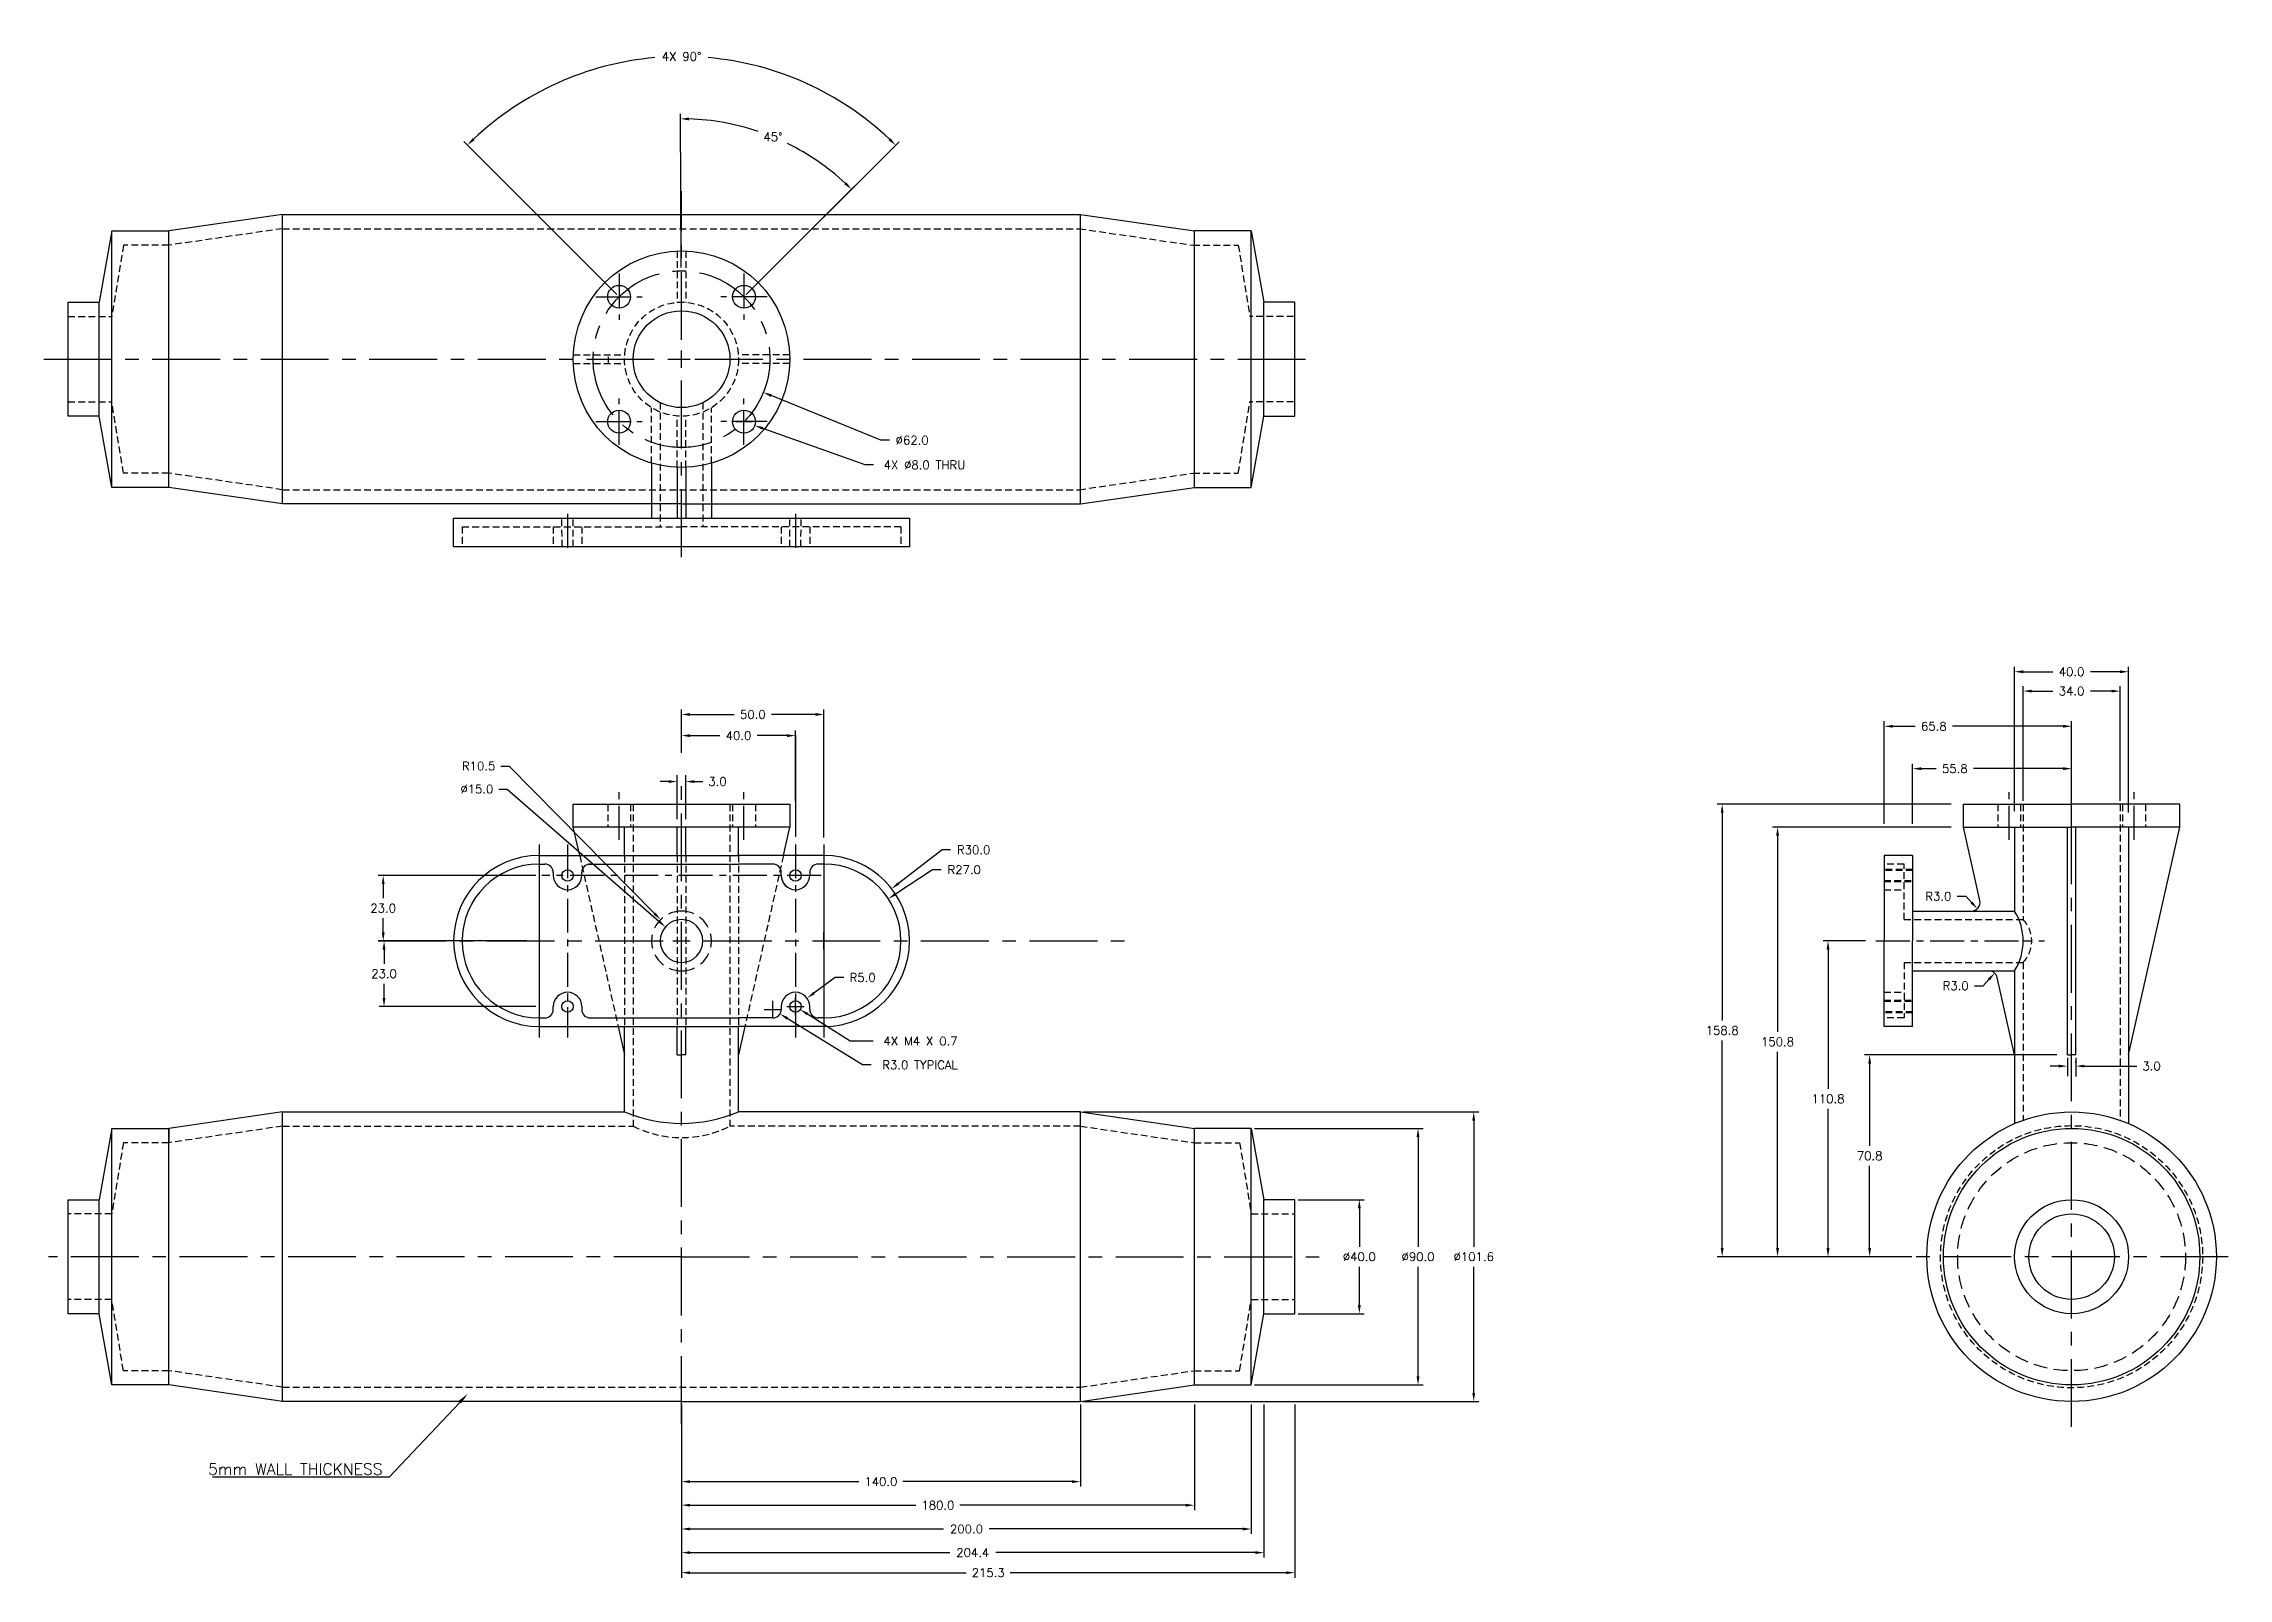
# Model space of a CAD drawing. Header units: millimetres. Extents: x -184 to 583, y -39 to 500.
import ezdxf
from ezdxf import colors
from ezdxf.entities.mleader import LeaderData, LeaderLine
from ezdxf.math import Vec2, Vec3

# ---------------------------------------------------------------- set-up
doc = ezdxf.new("R2010")
doc.units = ezdxf.units.MM
doc.header["$LTSCALE"] = 0.75
doc.linetypes.add('CENTER', pattern=[50.8, 31.75, -6.35, 6.35, -6.35])
doc.linetypes.add('HIDDEN', pattern=[9.525, 6.35, -3.175])
doc.layers.add('Center', color=7, linetype='CENTER')
doc.layers.add('Hidden', color=7, linetype='HIDDEN')
doc.styles.get("Standard").update_dxf_attribs({"font": 'simplex.shx'})
doc.dimstyles.new('mmDimStyle', dxfattribs={"dimtxt": 3, "dimasz": 3, "dimexe": 1.75, "dimexo": 1.125, "dimgap": 2, "dimtad": 0, "dimtih": 1, "dimtoh": 1, "dimdec": 1, "dimzin": 1, "dimdsep": 46, "dimtxsty": 'Standard', "dimcen": 3, "dimadec": 0, "dimazin": 0, "dimtfac": 1, "dimtdec": 1, "dimtofl": 0, "dimtmove": 0, "dimatfit": 3, "dimfxl": 1, "dimarcsym": 0})

msp = doc.modelspace()

# ---------------------------------------------------------------- blocks, each defined once
blk = doc.blocks.new('*D4')
at = {"color": 0, "lineweight": -2, "transparency": 16777216}
for p, q in [((40.17, 21.91), (40.17, -6.86)), ((180.17, 21.91), (180.17, -6.86))]:
    blk.add_line(p, q, dxfattribs=at)
at = {"color": 0, "linetype": 'Continuous', "lineweight": -2, "transparency": 16777216}
for p, q in [((43.17, -5.11), (102.45, -5.11)), ((177.17, -5.11), (117.88, -5.11))]:
    blk.add_line(p, q, dxfattribs=at)
at = {"color": 0, "transparency": 16777216}
for points in [[(43.17, -4.61), (43.17, -5.61), (40.17, -5.11)], [(177.17, -4.61), (177.17, -5.61), (180.17, -5.11)]]:
    blk.add_solid(points, dxfattribs=at)
at = {"layer": 'Defpoints', "color": 0, "transparency": 16777216}
for p in [(40.17, 23.03), (180.17, 23.03), (180.17, -5.11)]:
    blk.add_point(p, dxfattribs=at)
at = {"color": 0, "transparency": 16777216, "insert": (110.17, -5.11), "char_height": 3, "attachment_point": 5}
blk.add_mtext('140.0', dxfattribs=at)
blk = doc.blocks.new('*D5')
at = {"color": 0, "lineweight": -2, "transparency": 16777216}
for p, q in [((40.17, 21.91), (40.17, -15.13)), ((220.17, 21.91), (220.17, -15.13))]:
    blk.add_line(p, q, dxfattribs=at)
at = {"color": 0, "linetype": 'Continuous', "lineweight": -2, "transparency": 16777216}
for p, q in [((43.17, -13.38), (122.45, -13.38)), ((217.17, -13.38), (137.88, -13.38))]:
    blk.add_line(p, q, dxfattribs=at)
at = {"color": 0, "transparency": 16777216}
for points in [[(43.17, -12.88), (43.17, -13.88), (40.17, -13.38)], [(217.17, -12.88), (217.17, -13.88), (220.17, -13.38)]]:
    blk.add_solid(points, dxfattribs=at)
at = {"layer": 'Defpoints', "color": 0, "transparency": 16777216}
for p in [(40.17, 23.03), (220.17, 23.03), (220.17, -13.38)]:
    blk.add_point(p, dxfattribs=at)
at = {"color": 0, "transparency": 16777216, "insert": (130.17, -13.38), "char_height": 3, "attachment_point": 5}
blk.add_mtext('180.0', dxfattribs=at)
blk = doc.blocks.new('*D6')
at = {"color": 0, "lineweight": -2, "transparency": 16777216}
for p, q in [((40.17, 21.91), (40.17, -23.48)), ((240.17, 21.91), (240.17, -23.48))]:
    blk.add_line(p, q, dxfattribs=at)
at = {"color": 0, "linetype": 'Continuous', "lineweight": -2, "transparency": 16777216}
for p, q in [((43.17, -21.73), (132.17, -21.73)), ((237.17, -21.73), (148.17, -21.73))]:
    blk.add_line(p, q, dxfattribs=at)
at = {"color": 0, "transparency": 16777216}
for points in [[(43.17, -21.23), (43.17, -22.23), (40.17, -21.73)], [(237.17, -21.23), (237.17, -22.23), (240.17, -21.73)]]:
    blk.add_solid(points, dxfattribs=at)
at = {"layer": 'Defpoints', "color": 0, "transparency": 16777216}
for p in [(40.17, 23.03), (240.17, 23.03), (240.17, -21.73)]:
    blk.add_point(p, dxfattribs=at)
at = {"color": 0, "transparency": 16777216, "insert": (140.17, -21.73), "char_height": 3, "attachment_point": 5}
blk.add_mtext('200.0', dxfattribs=at)
blk = doc.blocks.new('*D7')
at = {"color": 0, "lineweight": -2, "transparency": 16777216}
for p, q in [((40.17, 21.91), (40.17, -31.77)), ((244.57, 21.91), (244.57, -31.77))]:
    blk.add_line(p, q, dxfattribs=at)
at = {"color": 0, "linetype": 'Continuous', "lineweight": -2, "transparency": 16777216}
for p, q in [((43.17, -30.02), (134.3, -30.02)), ((241.57, -30.02), (150.44, -30.02))]:
    blk.add_line(p, q, dxfattribs=at)
at = {"color": 0, "transparency": 16777216}
for points in [[(43.17, -29.52), (43.17, -30.52), (40.17, -30.02)], [(241.57, -29.52), (241.57, -30.52), (244.57, -30.02)]]:
    blk.add_solid(points, dxfattribs=at)
at = {"layer": 'Defpoints', "color": 0, "transparency": 16777216}
for p in [(40.17, 23.03), (244.57, 23.03), (244.57, -30.02)]:
    blk.add_point(p, dxfattribs=at)
at = {"color": 0, "transparency": 16777216, "insert": (142.37, -30.02), "char_height": 3, "attachment_point": 5}
blk.add_mtext('204.4', dxfattribs=at)
blk = doc.blocks.new('*D8')
at = {"color": 0, "lineweight": -2, "transparency": 16777216}
for p, q in [((40.17, 21.91), (40.17, -38.82)), ((255.47, 21.91), (255.47, -38.82))]:
    blk.add_line(p, q, dxfattribs=at)
at = {"color": 0, "linetype": 'Continuous', "lineweight": -2, "transparency": 16777216}
for p, q in [((43.17, -37.07), (140.1, -37.07)), ((252.47, -37.07), (155.53, -37.07))]:
    blk.add_line(p, q, dxfattribs=at)
at = {"color": 0, "transparency": 16777216}
for points in [[(43.17, -36.57), (43.17, -37.57), (40.17, -37.07)], [(252.47, -36.57), (252.47, -37.57), (255.47, -37.07)]]:
    blk.add_solid(points, dxfattribs=at)
at = {"layer": 'Defpoints', "color": 0, "transparency": 16777216}
for p in [(40.17, 23.03), (255.47, 23.03), (255.47, -37.07)]:
    blk.add_point(p, dxfattribs=at)
at = {"color": 0, "transparency": 16777216, "insert": (147.82, -37.07), "char_height": 3, "attachment_point": 5}
blk.add_mtext('215.3', dxfattribs=at)
blk = doc.blocks.new('*D9')
at = {"color": 0, "lineweight": -2, "transparency": 16777216}
for p, q in [((256.59, 93.83), (279.83, 93.83)), ((256.59, 53.83), (279.83, 53.83))]:
    blk.add_line(p, q, dxfattribs=at)
at = {"color": 0, "linetype": 'Continuous', "lineweight": -2, "transparency": 16777216}
for p, q in [((278.08, 90.83), (278.08, 77.33)), ((278.08, 56.83), (278.08, 70.33))]:
    blk.add_line(p, q, dxfattribs=at)
at = {"color": 0, "transparency": 16777216}
for points in [[(277.58, 90.83), (278.58, 90.83), (278.08, 93.83)], [(277.58, 56.83), (278.58, 56.83), (278.08, 53.83)]]:
    blk.add_solid(points, dxfattribs=at)
at = {"layer": 'Defpoints', "color": 0, "transparency": 16777216}
for p in [(255.47, 93.83), (255.47, 53.83), (278.08, 53.83)]:
    blk.add_point(p, dxfattribs=at)
at = {"color": 0, "transparency": 16777216, "insert": (278.08, 73.83), "char_height": 3, "attachment_point": 5}
blk.add_mtext('%%C40.0', dxfattribs=at)
blk = doc.blocks.new('*D10')
at = {"color": 0, "lineweight": -2, "transparency": 16777216}
for p, q in [((241.29, 118.83), (300.43, 118.83)), ((241.29, 28.83), (300.43, 28.83))]:
    blk.add_line(p, q, dxfattribs=at)
at = {"color": 0, "linetype": 'Continuous', "lineweight": -2, "transparency": 16777216}
for p, q in [((298.68, 115.83), (298.68, 77.33)), ((298.68, 31.83), (298.68, 70.33))]:
    blk.add_line(p, q, dxfattribs=at)
at = {"color": 0, "transparency": 16777216}
for points in [[(298.18, 115.83), (299.18, 115.83), (298.68, 118.83)], [(298.18, 31.83), (299.18, 31.83), (298.68, 28.83)]]:
    blk.add_solid(points, dxfattribs=at)
at = {"layer": 'Defpoints', "color": 0, "transparency": 16777216}
for p in [(240.17, 118.83), (240.17, 28.83), (298.68, 28.83)]:
    blk.add_point(p, dxfattribs=at)
at = {"color": 0, "transparency": 16777216, "insert": (298.68, 73.83), "char_height": 3, "attachment_point": 5}
blk.add_mtext('%%C90.0', dxfattribs=at)
blk = doc.blocks.new('*D11')
at = {"color": 0, "lineweight": -2, "transparency": 16777216}
for p, q in [((181.29, 124.63), (319.98, 124.63)), ((181.29, 23.03), (319.98, 23.03))]:
    blk.add_line(p, q, dxfattribs=at)
at = {"color": 0, "linetype": 'Continuous', "lineweight": -2, "transparency": 16777216}
for p, q in [((318.23, 121.63), (318.23, 77.33)), ((318.23, 26.03), (318.23, 70.33))]:
    blk.add_line(p, q, dxfattribs=at)
at = {"color": 0, "transparency": 16777216}
for points in [[(317.73, 121.63), (318.73, 121.63), (318.23, 124.63)], [(317.73, 26.03), (318.73, 26.03), (318.23, 23.03)]]:
    blk.add_solid(points, dxfattribs=at)
at = {"layer": 'Defpoints', "color": 0, "transparency": 16777216}
for p in [(180.17, 124.63), (180.17, 23.03), (318.23, 23.03)]:
    blk.add_point(p, dxfattribs=at)
at = {"color": 0, "transparency": 16777216, "insert": (318.23, 73.83), "char_height": 3, "attachment_point": 5}
blk.add_mtext('%%C101.6', dxfattribs=at)
blk = doc.blocks.new('*D12')
at = {"color": 0, "lineweight": -2, "transparency": 16777216}
for p, q in [((-10.96, 207.63), (-66.29, 207.63)), ((-16.91, 184.63), (-66.29, 184.63))]:
    blk.add_line(p, q, dxfattribs=at)
at = {"color": 0, "linetype": 'Continuous', "lineweight": -2, "transparency": 16777216}
for p, q in [((-64.54, 204.63), (-64.54, 199.63)), ((-64.54, 187.63), (-64.54, 192.63))]:
    blk.add_line(p, q, dxfattribs=at)
at = {"color": 0, "transparency": 16777216}
for points in [[(-65.04, 204.63), (-64.04, 204.63), (-64.54, 207.63)], [(-65.04, 187.63), (-64.04, 187.63), (-64.54, 184.63)]]:
    blk.add_solid(points, dxfattribs=at)
at = {"layer": 'Defpoints', "color": 0, "transparency": 16777216}
for p in [(-64.54, 207.63), (-9.83, 207.63), (-15.79, 184.63)]:
    blk.add_point(p, dxfattribs=at)
at = {"color": 0, "transparency": 16777216, "insert": (-64.54, 196.13), "char_height": 3, "attachment_point": 5}
blk.add_mtext('23.0', dxfattribs=at)
blk = doc.blocks.new('*D13')
at = {"color": 0, "lineweight": -2, "transparency": 16777216}
for p, q in [((-14.18, 184.63), (-66, 184.63)), ((-10.96, 161.63), (-66, 161.63))]:
    blk.add_line(p, q, dxfattribs=at)
at = {"color": 0, "linetype": 'Continuous', "lineweight": -2, "transparency": 16777216}
for p, q in [((-64.25, 181.63), (-64.25, 176.63)), ((-64.25, 164.63), (-64.25, 169.63))]:
    blk.add_line(p, q, dxfattribs=at)
at = {"color": 0, "transparency": 16777216}
for points in [[(-64.75, 181.63), (-63.75, 181.63), (-64.25, 184.63)], [(-64.75, 164.63), (-63.75, 164.63), (-64.25, 161.63)]]:
    blk.add_solid(points, dxfattribs=at)
at = {"layer": 'Defpoints', "color": 0, "transparency": 16777216}
for p in [(-13.05, 184.63), (-64.25, 161.63), (-9.83, 161.63)]:
    blk.add_point(p, dxfattribs=at)
at = {"color": 0, "transparency": 16777216, "insert": (-64.25, 173.13), "char_height": 3, "attachment_point": 5}
blk.add_mtext('23.0', dxfattribs=at)
blk = doc.blocks.new('*D14')
at = {"color": 0, "lineweight": -2, "transparency": 16777216}
for p, q in [((40.17, 250.62), (40.17, 258.45)), ((80.17, 233.76), (80.17, 258.45))]:
    blk.add_line(p, q, dxfattribs=at)
at = {"color": 0, "linetype": 'Continuous', "lineweight": -2, "transparency": 16777216}
for p, q in [((43.17, 256.7), (53.6, 256.7)), ((77.17, 256.7), (66.74, 256.7))]:
    blk.add_line(p, q, dxfattribs=at)
at = {"color": 0, "transparency": 16777216}
for points in [[(43.17, 257.2), (43.17, 256.2), (40.17, 256.7)], [(77.17, 257.2), (77.17, 256.2), (80.17, 256.7)]]:
    blk.add_solid(points, dxfattribs=at)
at = {"layer": 'Defpoints', "color": 0, "transparency": 16777216}
for p in [(80.17, 256.7), (40.17, 249.5), (80.17, 232.63)]:
    blk.add_point(p, dxfattribs=at)
at = {"color": 0, "transparency": 16777216, "insert": (60.17, 256.7), "char_height": 3, "attachment_point": 5}
blk.add_mtext('40.0', dxfattribs=at)
blk = doc.blocks.new('*D15')
at = {"color": 0, "lineweight": -2, "transparency": 16777216}
for p, q in [((40.17, 251), (40.17, 265.88)), ((90.17, 220.92), (90.17, 265.88))]:
    blk.add_line(p, q, dxfattribs=at)
at = {"color": 0, "linetype": 'Continuous', "lineweight": -2, "transparency": 16777216}
for p, q in [((43.17, 264.13), (58.6, 264.13)), ((87.17, 264.13), (71.74, 264.13))]:
    blk.add_line(p, q, dxfattribs=at)
at = {"color": 0, "transparency": 16777216}
for points in [[(43.17, 264.63), (43.17, 263.63), (40.17, 264.13)], [(87.17, 264.63), (87.17, 263.63), (90.17, 264.13)]]:
    blk.add_solid(points, dxfattribs=at)
at = {"layer": 'Defpoints', "color": 0, "transparency": 16777216}
for p in [(90.17, 264.13), (40.17, 249.87), (90.17, 219.8)]:
    blk.add_point(p, dxfattribs=at)
at = {"color": 0, "transparency": 16777216, "insert": (65.17, 264.13), "char_height": 3, "attachment_point": 5}
blk.add_mtext('50.0', dxfattribs=at)
blk = doc.blocks.new('*D25')
at = {"color": 0, "lineweight": -2, "transparency": 16777216}
for p, q in [((40.02, 420.94), (39.77, 474.91)), ((62.88, 411.53), (101.05, 449.7))]:
    blk.add_line(p, q, dxfattribs=at)
at = {"color": 0, "linetype": 'Continuous', "lineweight": -2, "transparency": 16777216}
for start, end in [(71.36182, 88.2253), (47.03787, 63.79843)]:
    blk.add_arc((40.17, 388.81), 84.35, start, end, dxfattribs=at)
at = {"color": 0, "transparency": 16777216}
for points in [[(42.77, 472.62), (42.79, 473.62), (39.78, 473.16)], [(98, 450.9), (97.31, 450.18), (99.81, 448.46)]]:
    blk.add_solid(points, dxfattribs=at)
at = {"layer": 'Defpoints', "color": 0, "transparency": 16777216}
for p in [(82.23, 461.93), (40.02, 419.81), (62.09, 410.73), (40.17, 388.81)]:
    blk.add_point(p, dxfattribs=at)
at = {"color": 0, "transparency": 16777216, "insert": (72.27, 466.82), "char_height": 3, "attachment_point": 5}
blk.add_mtext('45°', dxfattribs=at)
blk = doc.blocks.new('*D26')
at = {"color": 0, "lineweight": -2, "transparency": 16777216}
for p, q in [((17.45, 411.53), (-36.2, 465.18)), ((62.89, 411.52), (116.57, 465.14))]:
    blk.add_line(p, q, dxfattribs=at)
at = {"color": 0, "linetype": 'Continuous', "lineweight": -2, "transparency": 16777216}
for start, end in [(95.03989, 133.38213), (46.59254, 84.93468)]:
    blk.add_arc((40.17, 388.81), 106.25, start, end, dxfattribs=at)
at = {"color": 0, "transparency": 16777216}
for points in [[(-32.46, 465.67), (-33.16, 466.39), (-34.96, 463.94)], [(113.53, 466.36), (112.83, 465.64), (115.33, 463.91)]]:
    blk.add_solid(points, dxfattribs=at)
at = {"layer": 'Defpoints', "color": 0, "transparency": 16777216}
for p in [(67.7, 491.43), (18.25, 410.73), (62.1, 410.72), (40.17, 388.81)]:
    blk.add_point(p, dxfattribs=at)
at = {"color": 0, "transparency": 16777216, "insert": (40.19, 495.06), "char_height": 3, "attachment_point": 5}
blk.add_mtext('4X 90°', dxfattribs=at)
blk = doc.blocks.new('*D27')
at = {"color": 0, "lineweight": -2, "transparency": 16777216}
for p, q in [((40.17, 385.81), (40.17, 391.81)), ((37.17, 388.81), (43.17, 388.81))]:
    blk.add_line(p, q, dxfattribs=at)
at = {"color": 0, "linetype": 'Continuous', "lineweight": -2, "transparency": 16777216}
for p, q in [((110.16, 360.39), (71.67, 376.02)), ((113.16, 360.39), (110.16, 360.39))]:
    blk.add_line(p, q, dxfattribs=at)
at = {"color": 0, "transparency": 16777216}
blk.add_solid([(71.86, 376.49), (71.48, 375.56), (68.89, 377.15)], dxfattribs=at)
at = {"layer": 'Defpoints', "color": 0, "transparency": 16777216}
for p in [(11.44, 400.48), (68.89, 377.15)]:
    blk.add_point(p, dxfattribs=at)
at = {"color": 0, "transparency": 16777216, "insert": (121.09, 360.39), "char_height": 3, "attachment_point": 5}
blk.add_mtext('∅62.0', dxfattribs=at)
blk = doc.blocks.new('*D28')
at = {"color": 0, "lineweight": -2, "transparency": 16777216}
for p, q in [((62.09, 363.89), (62.09, 369.89)), ((59.09, 366.89), (65.09, 366.89))]:
    blk.add_line(p, q, dxfattribs=at)
at = {"color": 0, "linetype": 'Continuous', "lineweight": -2, "transparency": 16777216}
for p, q in [((104.57, 351.7), (68.68, 364.54)), ((107.57, 351.7), (104.57, 351.7))]:
    blk.add_line(p, q, dxfattribs=at)
at = {"color": 0, "transparency": 16777216}
blk.add_solid([(68.85, 365.01), (68.51, 364.06), (65.85, 365.55)], dxfattribs=at)
at = {"layer": 'Defpoints', "color": 0, "transparency": 16777216}
for p in [(58.32, 368.24), (65.85, 365.55)]:
    blk.add_point(p, dxfattribs=at)
at = {"color": 0, "transparency": 16777216, "insert": (125.43, 351.7), "char_height": 3, "attachment_point": 5}
blk.add_mtext('4X ∅8.0 THRU', dxfattribs=at)
blk = doc.blocks.new('*D29')
at = {"color": 0, "lineweight": -2, "transparency": 16777216}
for p, q in [((522.9, 144.63), (455.45, 144.63)), ((471.96, 73.83), (455.45, 73.83))]:
    blk.add_line(p, q, dxfattribs=at)
at = {"color": 0, "linetype": 'Continuous', "lineweight": -2, "transparency": 16777216}
for p, q in [((457.2, 141.63), (457.2, 112.73)), ((457.2, 76.83), (457.2, 105.73))]:
    blk.add_line(p, q, dxfattribs=at)
at = {"color": 0, "transparency": 16777216}
for points in [[(456.7, 141.63), (457.7, 141.63), (457.2, 144.63)], [(456.7, 76.83), (457.7, 76.83), (457.2, 73.83)]]:
    blk.add_solid(points, dxfattribs=at)
at = {"layer": 'Defpoints', "color": 0, "transparency": 16777216}
for p in [(457.2, 144.63), (524.02, 144.63), (473.09, 73.83)]:
    blk.add_point(p, dxfattribs=at)
at = {"color": 0, "transparency": 16777216, "insert": (457.2, 109.23), "char_height": 3, "attachment_point": 5}
blk.add_mtext('70.8', dxfattribs=at)
blk = doc.blocks.new('*D30')
at = {"color": 0, "lineweight": -2, "transparency": 16777216}
for p, q in [((455.74, 184.63), (440.84, 184.63)), ((471.96, 73.83), (440.84, 73.83))]:
    blk.add_line(p, q, dxfattribs=at)
at = {"color": 0, "linetype": 'Continuous', "lineweight": -2, "transparency": 16777216}
for p, q in [((442.59, 181.63), (442.59, 132.73)), ((442.59, 76.83), (442.59, 125.73))]:
    blk.add_line(p, q, dxfattribs=at)
at = {"color": 0, "transparency": 16777216}
for points in [[(442.09, 181.63), (443.09, 181.63), (442.59, 184.63)], [(442.09, 76.83), (443.09, 76.83), (442.59, 73.83)]]:
    blk.add_solid(points, dxfattribs=at)
at = {"layer": 'Defpoints', "color": 0, "transparency": 16777216}
for p in [(442.59, 184.63), (456.87, 184.63), (473.09, 73.83)]:
    blk.add_point(p, dxfattribs=at)
at = {"color": 0, "transparency": 16777216, "insert": (442.59, 129.23), "char_height": 3, "attachment_point": 5}
blk.add_mtext('110.8', dxfattribs=at)
blk = doc.blocks.new('*D31')
at = {"color": 0, "lineweight": -2, "transparency": 16777216}
for p, q in [((485.82, 224.63), (423.12, 224.63)), ((471.96, 73.83), (423.12, 73.83))]:
    blk.add_line(p, q, dxfattribs=at)
at = {"color": 0, "linetype": 'Continuous', "lineweight": -2, "transparency": 16777216}
for p, q in [((424.87, 221.63), (424.87, 152.73)), ((424.87, 76.83), (424.87, 145.73))]:
    blk.add_line(p, q, dxfattribs=at)
at = {"color": 0, "transparency": 16777216}
for points in [[(424.37, 221.63), (425.37, 221.63), (424.87, 224.63)], [(424.37, 76.83), (425.37, 76.83), (424.87, 73.83)]]:
    blk.add_solid(points, dxfattribs=at)
at = {"layer": 'Defpoints', "color": 0, "transparency": 16777216}
for p in [(424.87, 224.63), (486.94, 224.63), (473.09, 73.83)]:
    blk.add_point(p, dxfattribs=at)
at = {"color": 0, "transparency": 16777216, "insert": (424.87, 149.23), "char_height": 3, "attachment_point": 5}
blk.add_mtext('150.8', dxfattribs=at)
blk = doc.blocks.new('*D32')
at = {"color": 0, "lineweight": -2, "transparency": 16777216}
for p, q in [((485.82, 232.63), (403.68, 232.63)), ((471.05, 73.83), (403.68, 73.83))]:
    blk.add_line(p, q, dxfattribs=at)
at = {"color": 0, "linetype": 'Continuous', "lineweight": -2, "transparency": 16777216}
for p, q in [((405.43, 229.63), (405.43, 156.73)), ((405.43, 76.83), (405.43, 149.73))]:
    blk.add_line(p, q, dxfattribs=at)
at = {"color": 0, "transparency": 16777216}
for points in [[(404.93, 229.63), (405.93, 229.63), (405.43, 232.63)], [(404.93, 76.83), (405.93, 76.83), (405.43, 73.83)]]:
    blk.add_solid(points, dxfattribs=at)
at = {"layer": 'Defpoints', "color": 0, "transparency": 16777216}
for p in [(405.43, 232.63), (486.94, 232.63), (472.17, 73.83)]:
    blk.add_point(p, dxfattribs=at)
at = {"color": 0, "transparency": 16777216, "insert": (405.43, 153.23), "char_height": 3, "attachment_point": 5}
blk.add_mtext('158.8', dxfattribs=at)
blk = doc.blocks.new('*D33')
at = {"color": 0, "lineweight": -2, "ltscale": 0.5, "transparency": 16777216}
for p, q in [((472.29, 225.76), (472.29, 246.86)), ((528.09, 225.76), (528.09, 246.86))]:
    blk.add_line(p, q, dxfattribs=at)
at = {"color": 0, "linetype": 'Continuous', "lineweight": -2, "ltscale": 0.5, "transparency": 16777216}
for p, q in [((475.29, 245.11), (480.54, 245.11)), ((525.09, 245.11), (493.69, 245.11))]:
    blk.add_line(p, q, dxfattribs=at)
at = {"color": 0, "ltscale": 0.5, "transparency": 16777216}
for points in [[(475.29, 245.61), (475.29, 244.61), (472.29, 245.11)], [(525.09, 245.61), (525.09, 244.61), (528.09, 245.11)]]:
    blk.add_solid(points, dxfattribs=at)
at = {"layer": 'Defpoints', "color": 0, "ltscale": 0.5, "transparency": 16777216}
for p in [(472.29, 245.11), (472.29, 224.63), (528.09, 224.63)]:
    blk.add_point(p, dxfattribs=at)
at = {"color": 0, "ltscale": 0.5, "transparency": 16777216, "insert": (487.12, 245.11), "char_height": 3, "attachment_point": 5}
blk.add_mtext('55.8', dxfattribs=at)
blk = doc.blocks.new('*D34')
at = {"color": 0, "lineweight": -2, "ltscale": 0.5, "transparency": 16777216}
for p, q in [((462.29, 225.76), (462.29, 261.73)), ((528.09, 225.76), (528.09, 261.73))]:
    blk.add_line(p, q, dxfattribs=at)
at = {"color": 0, "linetype": 'Continuous', "lineweight": -2, "ltscale": 0.5, "transparency": 16777216}
for p, q in [((465.29, 259.98), (473.17, 259.98)), ((525.09, 259.98), (486.31, 259.98))]:
    blk.add_line(p, q, dxfattribs=at)
at = {"color": 0, "ltscale": 0.5, "transparency": 16777216}
for points in [[(465.29, 260.48), (465.29, 259.48), (462.29, 259.98)], [(525.09, 260.48), (525.09, 259.48), (528.09, 259.98)]]:
    blk.add_solid(points, dxfattribs=at)
at = {"layer": 'Defpoints', "color": 0, "ltscale": 0.5, "transparency": 16777216}
for p in [(462.29, 259.98), (462.29, 224.63), (528.09, 224.63)]:
    blk.add_point(p, dxfattribs=at)
at = {"color": 0, "ltscale": 0.5, "transparency": 16777216, "insert": (479.74, 259.98), "char_height": 3, "attachment_point": 5}
blk.add_mtext('65.8', dxfattribs=at)
blk = doc.blocks.new('*D36')
at = {"color": 0, "linetype": 'Continuous', "lineweight": -2, "ltscale": 0.5, "transparency": 16777216}
for p, q in [((494.03, 168.92), (497.03, 168.92)), ((497.03, 168.92), (499.05, 171.13))]:
    blk.add_line(p, q, dxfattribs=at)
at = {"color": 0, "ltscale": 0.5, "transparency": 16777216}
blk.add_solid([(498.68, 171.47), (499.42, 170.8), (501.07, 173.35)], dxfattribs=at)
at = {"layer": 'Defpoints', "color": 0, "ltscale": 0.5, "transparency": 16777216}
for p in [(499.05, 171.13), (501.07, 173.35)]:
    blk.add_point(p, dxfattribs=at)
at = {"color": 0, "ltscale": 0.5, "transparency": 16777216, "insert": (487.39, 168.92), "char_height": 3, "attachment_point": 5}
blk.add_mtext('R3.0', dxfattribs=at)
blk = doc.blocks.new('*D38')
at = {"color": 0, "linetype": 'Continuous', "lineweight": -2, "ltscale": 0.5, "transparency": 16777216}
for p, q in [((487.92, 200.32), (490.92, 200.32)), ((490.92, 200.32), (492.98, 198.13))]:
    blk.add_line(p, q, dxfattribs=at)
at = {"color": 0, "ltscale": 0.5, "transparency": 16777216}
blk.add_solid([(493.34, 198.48), (492.61, 197.79), (495.03, 195.95)], dxfattribs=at)
at = {"layer": 'Defpoints', "color": 0, "ltscale": 0.5, "transparency": 16777216}
for p in [(492.98, 198.13), (495.03, 195.95)]:
    blk.add_point(p, dxfattribs=at)
at = {"color": 0, "ltscale": 0.5, "transparency": 16777216, "insert": (481.28, 200.32), "char_height": 3, "attachment_point": 5}
blk.add_mtext('R3.0', dxfattribs=at)
blk = doc.blocks.new('*D39')
at = {"color": 0, "linetype": 'Continuous', "lineweight": -2, "ltscale": 0.5, "transparency": 16777216}
for p, q in [((523.59, 140.72), (520.59, 140.72)), ((532.59, 140.72), (551.03, 140.72))]:
    blk.add_line(p, q, dxfattribs=at)
at = {"color": 0, "lineweight": -2, "ltscale": 0.5, "transparency": 16777216}
for p, q in [((526.59, 139.59), (526.59, 138.97)), ((529.59, 141.82), (529.59, 142.47))]:
    blk.add_line(p, q, dxfattribs=at)
at = {"color": 0, "ltscale": 0.5, "transparency": 16777216}
for points in [[(523.59, 141.22), (523.59, 140.22), (526.59, 140.72)], [(532.59, 141.22), (532.59, 140.22), (529.59, 140.72)]]:
    blk.add_solid(points, dxfattribs=at)
at = {"layer": 'Defpoints', "color": 0, "ltscale": 0.5, "transparency": 16777216}
for p in [(526.59, 140.72), (529.59, 140.72), (529.59, 140.7)]:
    blk.add_point(p, dxfattribs=at)
at = {"color": 0, "ltscale": 0.5, "transparency": 16777216, "insert": (556.17, 140.72), "char_height": 3, "attachment_point": 5}
blk.add_mtext('3.0', dxfattribs=at)
blk = doc.blocks.new('*D41')
at = {"color": 0, "lineweight": -2, "ltscale": 0.5, "transparency": 16777216}
for p, q in [((508.09, 230.22), (508.09, 280.87)), ((548.09, 229.78), (548.09, 280.87))]:
    blk.add_line(p, q, dxfattribs=at)
at = {"color": 0, "linetype": 'Continuous', "lineweight": -2, "ltscale": 0.5, "transparency": 16777216}
for p, q in [((511.09, 279.12), (521.52, 279.12)), ((545.09, 279.12), (534.66, 279.12))]:
    blk.add_line(p, q, dxfattribs=at)
at = {"color": 0, "ltscale": 0.5, "transparency": 16777216}
for points in [[(511.09, 279.62), (511.09, 278.62), (508.09, 279.12)], [(545.09, 279.62), (545.09, 278.62), (548.09, 279.12)]]:
    blk.add_solid(points, dxfattribs=at)
at = {"layer": 'Defpoints', "color": 0, "ltscale": 0.5, "transparency": 16777216}
for p in [(508.09, 279.12), (508.09, 229.1), (548.09, 228.65)]:
    blk.add_point(p, dxfattribs=at)
at = {"color": 0, "ltscale": 0.5, "transparency": 16777216, "insert": (528.09, 279.12), "char_height": 3, "attachment_point": 5}
blk.add_mtext('40.0', dxfattribs=at)
blk = doc.blocks.new('*D42')
at = {"color": 0, "lineweight": -2, "ltscale": 0.5, "transparency": 16777216}
for p, q in [((511.09, 233.76), (511.09, 274.08)), ((545.09, 233.76), (545.09, 274.08))]:
    blk.add_line(p, q, dxfattribs=at)
at = {"color": 0, "linetype": 'Continuous', "lineweight": -2, "ltscale": 0.5, "transparency": 16777216}
for p, q in [((514.09, 272.33), (521.52, 272.33)), ((542.09, 272.33), (534.66, 272.33))]:
    blk.add_line(p, q, dxfattribs=at)
at = {"color": 0, "ltscale": 0.5, "transparency": 16777216}
for points in [[(514.09, 272.83), (514.09, 271.83), (511.09, 272.33)], [(542.09, 272.83), (542.09, 271.83), (545.09, 272.33)]]:
    blk.add_solid(points, dxfattribs=at)
at = {"layer": 'Defpoints', "color": 0, "ltscale": 0.5, "transparency": 16777216}
for p in [(545.09, 272.33), (511.09, 232.63), (545.09, 232.63)]:
    blk.add_point(p, dxfattribs=at)
at = {"color": 0, "ltscale": 0.5, "transparency": 16777216, "insert": (528.09, 272.33), "char_height": 3, "attachment_point": 5}
blk.add_mtext('34.0', dxfattribs=at)
blk = doc.blocks.new('*D43')
at = {"color": 0, "linetype": 'Continuous', "lineweight": -2, "ltscale": 0.5, "transparency": 16777216}
for p, q in [((35.67, 240.57), (32.67, 240.57)), ((44.67, 240.57), (47.67, 240.57))]:
    blk.add_line(p, q, dxfattribs=at)
at = {"color": 0, "lineweight": -2, "ltscale": 0.5, "transparency": 16777216}
for p, q in [((38.67, 241.69), (38.67, 242.32)), ((41.67, 241.69), (41.67, 242.32))]:
    blk.add_line(p, q, dxfattribs=at)
at = {"color": 0, "ltscale": 0.5, "transparency": 16777216}
for points in [[(35.67, 241.07), (35.67, 240.07), (38.67, 240.57)], [(44.67, 241.07), (44.67, 240.07), (41.67, 240.57)]]:
    blk.add_solid(points, dxfattribs=at)
at = {"layer": 'Defpoints', "color": 0, "ltscale": 0.5, "transparency": 16777216}
for p in [(38.67, 240.57), (41.67, 240.57), (41.67, 240.57)]:
    blk.add_point(p, dxfattribs=at)
at = {"color": 0, "ltscale": 0.5, "transparency": 16777216, "insert": (52.81, 240.57), "char_height": 3, "attachment_point": 5}
blk.add_mtext('3.0', dxfattribs=at)
blk = doc.blocks.new('*D46')
at = {"color": 0, "linetype": 'Continuous', "lineweight": -2, "ltscale": 0.5, "transparency": 16777216}
for p, q in [((-24.01, 237.96), (-21.01, 237.96)), ((-21.01, 237.96), (32.25, 191.53))]:
    blk.add_line(p, q, dxfattribs=at)
at = {"color": 0, "lineweight": -2, "ltscale": 0.5, "transparency": 16777216}
for p, q in [((37.17, 184.63), (43.17, 184.63)), ((40.17, 181.63), (40.17, 187.63))]:
    blk.add_line(p, q, dxfattribs=at)
at = {"color": 0, "ltscale": 0.5, "transparency": 16777216}
blk.add_solid([(32.58, 191.91), (31.92, 191.16), (34.51, 189.56)], dxfattribs=at)
at = {"layer": 'Defpoints', "color": 0, "ltscale": 0.5, "transparency": 16777216}
for p in [(34.51, 189.56), (45.82, 179.71)]:
    blk.add_point(p, dxfattribs=at)
at = {"color": 0, "ltscale": 0.5, "transparency": 16777216, "insert": (-31.65, 237.96), "char_height": 3, "attachment_point": 5}
blk.add_mtext('∅15.0', dxfattribs=at)
blk = doc.blocks.new('*D47')
at = {"color": 0, "linetype": 'Continuous', "lineweight": -2, "ltscale": 0.5, "transparency": 16777216}
for p, q in [((-23.27, 246.04), (-20.27, 246.04)), ((-20.27, 246.04), (30.7, 194.26))]:
    blk.add_line(p, q, dxfattribs=at)
at = {"color": 0, "lineweight": -2, "ltscale": 0.5, "transparency": 16777216}
for p, q in [((37.17, 184.63), (43.17, 184.63)), ((40.17, 181.63), (40.17, 187.63))]:
    blk.add_line(p, q, dxfattribs=at)
at = {"color": 0, "ltscale": 0.5, "transparency": 16777216}
blk.add_solid([(31.05, 194.61), (30.34, 193.91), (32.8, 192.12)], dxfattribs=at)
at = {"layer": 'Defpoints', "color": 0, "ltscale": 0.5, "transparency": 16777216}
for p in [(32.8, 192.12), (40.17, 184.63)]:
    blk.add_point(p, dxfattribs=at)
at = {"color": 0, "ltscale": 0.5, "transparency": 16777216, "insert": (-31.06, 246.04), "char_height": 3, "attachment_point": 5}
blk.add_mtext('R10.5', dxfattribs=at)
blk = doc.blocks.new('*D48')
at = {"color": 0, "linetype": 'Continuous', "lineweight": -2, "ltscale": 0.5, "transparency": 16777216}
for p, q in [((128.31, 209.65), (115.25, 201.09)), ((131.31, 209.65), (128.31, 209.65))]:
    blk.add_line(p, q, dxfattribs=at)
at = {"color": 0, "lineweight": -2, "ltscale": 0.5, "transparency": 16777216}
for p, q in [((87.17, 184.63), (93.17, 184.63)), ((90.17, 181.63), (90.17, 187.63))]:
    blk.add_line(p, q, dxfattribs=at)
at = {"color": 0, "ltscale": 0.5, "transparency": 16777216}
blk.add_solid([(114.98, 201.5), (115.53, 200.67), (112.75, 199.44)], dxfattribs=at)
at = {"layer": 'Defpoints', "color": 0, "ltscale": 0.5, "transparency": 16777216}
for p in [(112.75, 199.44), (90.17, 184.63)]:
    blk.add_point(p, dxfattribs=at)
at = {"color": 0, "ltscale": 0.5, "transparency": 16777216, "insert": (139.38, 209.65), "char_height": 3, "attachment_point": 5}
blk.add_mtext('R27.0', dxfattribs=at)
blk = doc.blocks.new('*D49')
at = {"color": 0, "linetype": 'Continuous', "lineweight": -2, "ltscale": 0.5, "transparency": 16777216}
for p, q in [((131.62, 216.63), (116.29, 204.8)), ((134.62, 216.63), (131.62, 216.63))]:
    blk.add_line(p, q, dxfattribs=at)
at = {"color": 0, "lineweight": -2, "ltscale": 0.5, "transparency": 16777216}
for p, q in [((87.17, 184.63), (93.17, 184.63)), ((90.17, 181.63), (90.17, 187.63))]:
    blk.add_line(p, q, dxfattribs=at)
at = {"color": 0, "ltscale": 0.5, "transparency": 16777216}
blk.add_solid([(115.98, 205.19), (116.6, 204.4), (113.92, 202.97)], dxfattribs=at)
at = {"layer": 'Defpoints', "color": 0, "ltscale": 0.5, "transparency": 16777216}
for p in [(113.92, 202.97), (90.17, 184.63)]:
    blk.add_point(p, dxfattribs=at)
at = {"color": 0, "ltscale": 0.5, "transparency": 16777216, "insert": (142.69, 216.63), "char_height": 3, "attachment_point": 5}
blk.add_mtext('R30.0', dxfattribs=at)
blk = doc.blocks.new('*D50')
at = {"color": 0, "linetype": 'Continuous', "lineweight": -2, "ltscale": 0.5, "transparency": 16777216}
for p, q in [((94.11, 171.78), (86.63, 166.34)), ((97.11, 171.78), (94.11, 171.78))]:
    blk.add_line(p, q, dxfattribs=at)
at = {"color": 0, "lineweight": -2, "ltscale": 0.5, "transparency": 16777216}
for p, q in [((77.17, 161.63), (83.17, 161.63)), ((80.17, 158.63), (80.17, 164.63))]:
    blk.add_line(p, q, dxfattribs=at)
at = {"color": 0, "ltscale": 0.5, "transparency": 16777216}
blk.add_solid([(86.34, 166.75), (86.93, 165.94), (84.21, 164.58)], dxfattribs=at)
at = {"layer": 'Defpoints', "color": 0, "ltscale": 0.5, "transparency": 16777216}
for p in [(80.17, 161.63), (84.21, 164.58)]:
    blk.add_point(p, dxfattribs=at)
at = {"color": 0, "ltscale": 0.5, "transparency": 16777216, "insert": (103.75, 171.78), "char_height": 3, "attachment_point": 5}
blk.add_mtext('R5.0', dxfattribs=at)
blk = doc.blocks.new('*D51')
at = {"color": 0, "lineweight": -2, "ltscale": 0.5, "transparency": 16777216}
for p, q in [((77.17, 161.63), (83.17, 161.63)), ((80.17, 158.63), (80.17, 164.63))]:
    blk.add_line(p, q, dxfattribs=at)
at = {"color": 0, "linetype": 'Continuous', "lineweight": -2, "ltscale": 0.5, "transparency": 16777216}
for p, q in [((99.35, 149.51), (84.39, 158.96)), ((107.42, 149.51), (99.35, 149.51))]:
    blk.add_line(p, q, dxfattribs=at)
at = {"color": 0, "ltscale": 0.5, "transparency": 16777216}
blk.add_solid([(84.66, 159.39), (84.13, 158.54), (81.86, 160.57)], dxfattribs=at)
at = {"layer": 'Defpoints', "color": 0, "ltscale": 0.5, "transparency": 16777216}
for p in [(80.17, 161.63), (81.86, 160.57)]:
    blk.add_point(p, dxfattribs=at)
at = {"color": 0, "ltscale": 0.5, "transparency": 16777216, "insert": (124.06, 149.51), "char_height": 3, "attachment_point": 5}
blk.add_mtext('4X M4 X 0.7', dxfattribs=at)
blk = doc.blocks.new('*D52')
at = {"color": 0, "lineweight": -2, "ltscale": 0.5, "transparency": 16777216}
for p, q in [((72.17, 157.63), (72.17, 163.63)), ((69.17, 160.63), (75.17, 160.63))]:
    blk.add_line(p, q, dxfattribs=at)
at = {"color": 0, "linetype": 'Continuous', "lineweight": -2, "ltscale": 0.5, "transparency": 16777216}
for p, q in [((103.72, 141.13), (77.27, 157.48)), ((106.72, 141.13), (103.72, 141.13))]:
    blk.add_line(p, q, dxfattribs=at)
at = {"color": 0, "ltscale": 0.5, "transparency": 16777216}
blk.add_solid([(77.53, 157.91), (77.01, 157.05), (74.72, 159.06)], dxfattribs=at)
at = {"layer": 'Defpoints', "color": 0, "ltscale": 0.5, "transparency": 16777216}
for p in [(72.17, 160.63), (74.72, 159.06)]:
    blk.add_point(p, dxfattribs=at)
at = {"color": 0, "ltscale": 0.5, "transparency": 16777216, "insert": (123.87, 141.13), "char_height": 3, "attachment_point": 5}
blk.add_mtext('R3.0 TYPICAL', dxfattribs=at)

# ---------------------------------------------------------------- dimensions: what is measured, and where the dimension line sits
dim = msp.add_angular_dim_3p(base=(67.7, 491.43), center=(40.17, 388.81), p1=(62.1, 410.72), p2=(18.25, 410.73), text='4X <>', dimstyle='mmDimStyle')
dim.commit()
dim.dimension.update_dxf_attribs({"geometry": '*D26', "text_midpoint": (40.19, 495.06)})
dim = msp.add_angular_dim_3p(base=(82.23, 461.93), center=(40.17, 388.81), p1=(40.02, 419.81), p2=(62.09, 410.73), dimstyle='mmDimStyle')
dim.commit()
dim.dimension.update_dxf_attribs({"geometry": '*D25', "text_midpoint": (72.27, 466.82)})
dim = msp.add_diameter_dim_2p(p1=(11.44, 400.48), p2=(68.89, 377.15), dimstyle='mmDimStyle')
dim.commit()
dim.dimension.update_dxf_attribs({"geometry": '*D27', "text_midpoint": (121.09, 360.39), "dimtype": 163})
dim = msp.add_diameter_dim_2p(p1=(58.32, 368.24), p2=(65.85, 365.55), text='4X <> THRU', dimstyle='mmDimStyle')
dim.commit()
dim.dimension.update_dxf_attribs({"geometry": '*D28', "text_midpoint": (125.43, 351.7), "dimtype": 163})
at = {"ltscale": 0.5}
for base, p1, p2, picture, middle in [((508.09, 279.12), (548.09, 228.65), (508.09, 229.1), '*D41', (528.09, 279.12)), ((462.29, 259.98), (528.09, 224.63), (462.29, 224.63), '*D34', (479.74, 259.98)), ((472.29, 245.11), (528.09, 224.63), (472.29, 224.63), '*D33', (487.12, 245.11)), ((529.59, 140.72), (526.59, 140.72), (529.59, 140.7), '*D39', (556.17, 140.72))]:
    dim = msp.add_linear_dim(base=base, p1=p1, p2=p2, dimstyle='mmDimStyle', dxfattribs=at)
    dim.commit()
    dim.dimension.update_dxf_attribs({"geometry": picture, "text_midpoint": middle, "dimtype": 160})
for base, p1, p2, angle, picture, middle in [((545.09, 272.33), (511.09, 232.63), (545.09, 232.63), 0, '*D42', (528.09, 272.33)), ((41.67, 240.57), (38.67, 240.57), (41.67, 240.57), 180, '*D43', (52.81, 240.57))]:
    dim = msp.add_linear_dim(base=base, p1=p1, p2=p2, angle=angle, dimstyle='mmDimStyle', dxfattribs=at)
    dim.commit()
    dim.dimension.update_dxf_attribs({"geometry": picture, "text_midpoint": middle})
for base, p1, p2, picture, middle in [((90.17, 264.13), (40.17, 249.87), (90.17, 219.8), '*D15', (65.17, 264.13)), ((80.17, 256.7), (40.17, 249.5), (80.17, 232.63), '*D14', (60.17, 256.7)), ((180.17, -5.11), (40.17, 23.03), (180.17, 23.03), '*D4', (110.17, -5.11)), ((220.17, -13.38), (40.17, 23.03), (220.17, 23.03), '*D5', (130.17, -13.38)), ((240.17, -21.73), (40.17, 23.03), (240.17, 23.03), '*D6', (140.17, -21.73)), ((244.57, -30.02), (40.17, 23.03), (244.57, 23.03), '*D7', (142.37, -30.02)), ((255.47, -37.07), (40.17, 23.03), (255.47, 23.03), '*D8', (147.82, -37.07))]:
    dim = msp.add_linear_dim(base=base, p1=p1, p2=p2, dimstyle='mmDimStyle')
    dim.commit()
    dim.dimension.update_dxf_attribs({"geometry": picture, "text_midpoint": middle})
for center, mpoint, picture, middle in [((40.17, 184.63), (32.8, 192.12), '*D47', (-31.06, 246.04)), ((90.17, 184.63), (113.92, 202.97), '*D49', (142.69, 216.63)), ((90.17, 184.63), (112.75, 199.44), '*D48', (139.38, 209.65)), ((492.98, 198.13), (495.03, 195.95), '*D38', (481.28, 200.32)), ((80.17, 161.63), (84.21, 164.58), '*D50', (103.75, 171.78)), ((499.05, 171.13), (501.07, 173.35), '*D36', (487.39, 168.92))]:
    dim = msp.add_radius_dim(center=center, mpoint=mpoint, dimstyle='mmDimStyle', dxfattribs=at)
    dim.commit()
    dim.dimension.update_dxf_attribs({"geometry": picture, "text_midpoint": middle, "dimtype": 164})
dim = msp.add_diameter_dim_2p(p1=(45.82, 179.71), p2=(34.51, 189.56), dimstyle='mmDimStyle', dxfattribs=at)
dim.commit()
dim.dimension.update_dxf_attribs({"geometry": '*D46', "text_midpoint": (-31.65, 237.96), "dimtype": 163})
for base, p1, p2, picture, middle in [((405.43, 232.63), (472.17, 73.83), (486.94, 232.63), '*D32', (405.43, 153.23)), ((424.87, 224.63), (473.09, 73.83), (486.94, 224.63), '*D31', (424.87, 149.23)), ((442.59, 184.63), (473.09, 73.83), (456.87, 184.63), '*D30', (442.59, 129.23))]:
    dim = msp.add_linear_dim(base=base, p1=p1, p2=p2, angle=90, dimstyle='mmDimStyle')
    dim.commit()
    dim.dimension.update_dxf_attribs({"geometry": picture, "text_midpoint": middle})
for base, p1, p2, picture, middle in [((-64.54, 207.63), (-15.79, 184.63), (-9.83, 207.63), '*D12', (-64.54, 196.13)), ((-64.25, 161.63), (-13.05, 184.63), (-9.83, 161.63), '*D13', (-64.25, 173.13)), ((457.2, 144.63), (473.09, 73.83), (524.02, 144.63), '*D29', (457.2, 109.23))]:
    dim = msp.add_linear_dim(base=base, p1=p1, p2=p2, angle=90, dimstyle='mmDimStyle')
    dim.commit()
    dim.dimension.update_dxf_attribs({"geometry": picture, "text_midpoint": middle, "dimtype": 160})
for center, mpoint, text, picture, middle in [((72.17, 160.63), (74.72, 159.06), '<> TYPICAL', '*D52', (123.87, 141.13)), ((80.17, 161.63), (81.86, 160.57), '4X M4 X 0.7', '*D51', (124.06, 149.51))]:
    dim = msp.add_radius_dim(center=center, mpoint=mpoint, text=text, dimstyle='mmDimStyle', dxfattribs=at)
    dim.commit()
    dim.dimension.update_dxf_attribs({"geometry": picture, "text_midpoint": middle, "dimtype": 164})
dim = msp.add_linear_dim(base=(318.23, 23.03), p1=(180.17, 124.63), p2=(180.17, 23.03), angle=90, text='%%C<>', dimstyle='mmDimStyle')
dim.commit()
dim.dimension.update_dxf_attribs({"geometry": '*D11', "text_midpoint": (318.23, 73.83), "dimtype": 160})
for base, p1, p2, picture, middle in [((298.68, 28.83), (240.17, 118.83), (240.17, 28.83), '*D10', (298.68, 73.83)), ((278.08, 53.83), (255.47, 93.83), (255.47, 53.83), '*D9', (278.08, 73.83))]:
    dim = msp.add_linear_dim(base=base, p1=p1, p2=p2, angle=90, text='%%C<>', dimstyle='mmDimStyle')
    dim.commit()
    dim.dimension.update_dxf_attribs({"geometry": picture, "text_midpoint": middle})

# ---------------------------------------------------------------- linework, layer by layer
for p, q in [((-99.83, 439.61), (-139.83, 433.81)), ((-99.83, 338.01), (-99.83, 439.61)), ((-99.83, 439.61), (180.17, 439.61)), ((180.17, 338.01), (180.17, 439.61)), ((180.17, 439.61), (220.17, 433.81)), ((-159.83, 433.81), (-164.23, 408.81)), ((-159.83, 343.81), (-159.83, 433.81)), ((-159.83, 433.81), (-139.83, 433.81)), ((-139.83, 343.81), (-139.83, 433.81)), ((220.17, 343.81), (220.17, 433.81)), ((240.17, 433.81), (220.17, 433.81)), ((240.17, 343.81), (240.17, 433.81)), ((240.17, 433.81), (244.57, 408.81)), ((-175.13, 368.81), (-175.13, 408.81)), ((-175.13, 408.81), (-164.23, 408.81)), ((-164.23, 368.81), (-164.23, 408.81)), ((244.57, 368.81), (244.57, 408.81)), ((255.47, 408.81), (244.57, 408.81)), ((255.47, 368.81), (255.47, 408.81)), ((-164.23, 368.81), (-175.13, 368.81)), ((-159.83, 343.81), (-164.23, 368.81)), ((240.17, 343.81), (244.57, 368.81)), ((244.57, 368.81), (255.47, 368.81)), ((29.67, 352.29), (29.67, 333.01)), ((38.67, 350.84), (38.67, 333.01)), ((41.67, 350.84), (41.67, 333.01)), ((50.67, 352.29), (50.67, 333.01)), ((-139.83, 343.81), (-159.83, 343.81)), ((-99.83, 338.01), (-139.83, 343.81)), ((40.17, 338.01), (-99.83, 338.01)), ((40.17, 338.01), (180.17, 338.01)), ((180.17, 338.01), (220.17, 343.81)), ((220.17, 343.81), (240.17, 343.81)), ((-39.83, 323.01), (-39.83, 333.01)), ((-39.83, 333.01), (40.17, 333.01)), ((40.17, 333.01), (120.17, 333.01)), ((120.17, 333.01), (120.17, 323.01)), ((120.17, 323.01), (-39.83, 323.01)), ((80.17, 256.7), (80.17, 221.22)), ((2.17, 232.63), (78.17, 232.63)), ((2.17, 224.63), (2.17, 232.63)), ((78.17, 232.63), (78.17, 224.63)), ((4.42, 214.63), (2.17, 224.63)), ((78.17, 224.63), (2.17, 224.63)), ((20.17, 214.63), (20.17, 224.63)), ((38.67, 214.63), (38.67, 224.63)), ((41.67, 214.63), (41.67, 224.63)), ((60.17, 214.63), (60.17, 224.63)), ((75.92, 214.63), (78.17, 224.63)), ((490.09, 224.63), (528.09, 224.63)), ((526.59, 144.63), (526.59, 224.63)), ((566.09, 224.63), (528.09, 224.63)), ((529.59, 144.63), (529.59, 224.63)), ((-9.83, 214.63), (20.17, 214.63)), ((-9.83, 211.63), (-7.83, 211.63)), ((-4.83, 208.63), (-4.83, 207.63)), ((5.17, 207.63), (5.17, 208.63)), ((7.6, 211.63), (20.17, 211.63)), ((20.17, 214.63), (60.17, 214.63)), ((20.17, 211.63), (60.17, 211.63)), ((90.17, 214.63), (60.17, 214.63)), ((72.73, 211.63), (60.17, 211.63)), ((75.17, 207.63), (75.17, 208.63)), ((85.17, 208.63), (85.17, 207.63)), ((90.17, 211.63), (88.17, 211.63)), ((-4.83, 160.63), (-4.83, 161.63)), ((5.17, 161.63), (5.17, 160.63)), ((75.17, 161.63), (75.17, 160.63)), ((85.17, 160.63), (85.17, 161.63)), ((-9.83, 157.63), (-7.83, 157.63)), ((-9.83, 154.63), (20.17, 154.63)), ((8.17, 157.63), (20.17, 157.63)), ((20.17, 157.63), (60.17, 157.63)), ((20.17, 154.63), (60.17, 154.63)), ((72.17, 157.63), (60.17, 157.63)), ((90.17, 154.63), (60.17, 154.63)), ((90.17, 157.63), (88.17, 157.63)), ((20.17, 124.63), (20.17, 144.63)), ((60.17, 124.63), (60.17, 144.63)), ((526.59, 144.63), (528.09, 144.63)), ((529.59, 144.63), (528.09, 144.63)), ((-99.83, 124.63), (-139.83, 118.83)), ((-99.83, 23.03), (-99.83, 124.63)), ((-99.83, 124.63), (20.17, 124.63)), ((180.17, 124.63), (60.17, 124.63)), ((180.17, 23.03), (180.17, 124.63)), ((180.17, 124.63), (220.17, 118.83)), ((-159.83, 118.83), (-164.23, 93.83)), ((-159.83, 28.83), (-159.83, 118.83)), ((-159.83, 118.83), (-139.83, 118.83)), ((-139.83, 28.83), (-139.83, 118.83)), ((220.17, 28.83), (220.17, 118.83)), ((240.17, 118.83), (220.17, 118.83)), ((240.17, 28.83), (240.17, 118.83)), ((240.17, 118.83), (244.57, 93.83)), ((-175.13, 53.83), (-175.13, 93.83)), ((-175.13, 93.83), (-164.23, 93.83)), ((-164.23, 53.83), (-164.23, 93.83)), ((244.57, 53.83), (244.57, 93.83)), ((255.47, 93.83), (244.57, 93.83)), ((255.47, 53.83), (255.47, 93.83)), ((-164.23, 53.83), (-175.13, 53.83)), ((-159.83, 28.83), (-164.23, 53.83)), ((240.17, 28.83), (244.57, 53.83)), ((244.57, 53.83), (255.47, 53.83)), ((-139.83, 28.83), (-159.83, 28.83)), ((-99.83, 23.03), (-139.83, 28.83)), ((40.17, 23.03), (-99.83, 23.03)), ((40.17, 23.03), (180.17, 23.03)), ((180.17, 23.03), (220.17, 28.83)), ((220.17, 28.83), (240.17, 28.83))]:
    msp.add_line(p, q)
at = {"ltscale": 0.5}
for p, q in [((38.67, 227.4), (38.67, 242.81)), ((41.67, 227.4), (41.67, 242.81)), ((490.09, 224.63), (490.09, 232.63)), ((490.09, 232.63), (528.09, 232.63)), ((566.09, 232.63), (528.09, 232.63)), ((566.09, 224.63), (566.09, 232.63)), ((495.9, 198.79), (490.09, 224.63)), ((508.09, 224.63), (508.09, 195.13)), ((548.09, 224.63), (548.09, 120.53)), ((548.09, 144.63), (566.09, 224.63)), ((-9.83, 218.53), (-9.83, 150.75)), ((90.17, 218.53), (90.17, 150.75)), ((472.29, 214.63), (462.29, 214.63)), ((462.29, 214.63), (462.29, 184.63)), ((472.29, 214.63), (472.29, 184.63)), ((472.29, 195.13), (492.98, 195.13)), ((492.98, 195.13), (508.09, 195.13)), ((462.29, 154.63), (462.29, 184.63)), ((472.29, 154.63), (472.29, 184.63)), ((511.09, 184.63), (514.09, 184.63)), ((472.29, 174.13), (499.05, 174.13)), ((499.05, 174.13), (508.09, 174.13)), ((508.09, 144.63), (501.98, 171.79)), ((508.09, 174.13), (508.09, 120.53)), ((17.92, 154.63), (20.17, 144.63)), ((20.17, 144.63), (20.17, 154.63)), ((38.67, 144.63), (38.67, 154.63)), ((41.67, 144.63), (41.67, 154.63)), ((62.42, 154.63), (60.17, 144.63)), ((60.17, 144.63), (60.17, 154.63)), ((472.29, 154.63), (462.29, 154.63)), ((526.59, 143.63), (526.59, 137.16)), ((529.59, 143.63), (529.59, 137.08)), ((-139.83, 118.83), (-139.83, 113.83))]:
    msp.add_line(p, q, dxfattribs=at)
for centre, radius in [((40.17, 388.81), 38), ((18.25, 410.73), 4), ((62.09, 410.73), 4), ((18.25, 366.89), 4), ((62.09, 366.89), 4), ((0.17, 207.63), 2), ((0.17, 207.63), 2), ((80.17, 207.63), 2), ((80.17, 207.63), 2), ((0.17, 161.63), 2), ((80.17, 161.63), 2), ((528.09, 73.83), 50.8), ((528.09, 73.83), 45), ((528.09, 73.83), 20), ((528.09, 73.83), 15)]:
    msp.add_circle(centre, radius)
msp.add_circle((40.17, 388.81), 17, dxfattribs=at)
for centre, radius, start, end in [((-9.83, 184.63), 30, 90, 270), ((-9.83, 184.63), 27, 90, 270), ((-7.83, 208.63), 3, 0, 90), ((0.17, 207.63), 5, 180, 0), ((0.17, 207.63), 5, 269.98625, 1.25535), ((8.17, 208.63), 3, 90, 180), ((72.17, 208.63), 3, 0, 90), ((80.17, 207.63), 5, 178.74465, 270.01375), ((80.17, 207.63), 5, 180, 0), ((88.17, 208.63), 3, 90, 180), ((90.17, 184.63), 30, 270, 90), ((90.17, 184.63), 27, 270, 90), ((40.17, 184.63), 7.5, 90, 270), ((40.17, 184.63), 7.5, 270, 90), ((0.17, 161.63), 5, 0, 180), ((80.17, 161.63), 5, 0, 180), ((-7.83, 160.63), 3, 270, 0), ((8.17, 160.63), 3, 180, 270), ((72.17, 160.63), 3, 270, 0), ((88.17, 160.63), 3, 180, 270), ((40.17, 172.63), 52, 247.38014, 292.61986), ((40.17, 172.63), 52, 247.38014, 292.61986)]:
    msp.add_arc(centre, radius, start, end)
for centre, radius, start, end in [((492.98, 198.13), 3, 270, 12.68038), ((491.21, 184.63), 19.88, 328.10921, 31.89079), ((499.05, 171.13), 3, 12.68038, 90)]:
    msp.add_arc(centre, radius, start, end, dxfattribs=at)
at = {"layer": 'Center'}
for p, q in [((40.17, 319.38), (40.17, 447.77)), ((-183.71, 388.81), (262.3, 388.81)), ((40.17, 15.11), (40.17, 242.81)), ((528.09, 14.08), (528.09, 240.86)), ((-66.29, 184.63), (198.17, 184.63)), ((38.67, 144.63), (40.17, 144.63)), ((41.67, 144.63), (40.17, 144.63)), ((40.17, 73.83), (-181.97, 73.83)), ((40.17, 73.83), (264.91, 73.83)), ((583.09, 73.83), (473.09, 73.83))]:
    msp.add_line(p, q, dxfattribs=at)
at = {"layer": 'Center', "ltscale": 0.5}
for p, q in [((18.25, 418.83), (18.25, 402.63)), ((62.09, 418.83), (62.09, 402.63)), ((10.15, 410.73), (26.33, 410.73)), ((70.19, 410.73), (54, 410.73)), ((18.25, 358.79), (18.25, 374.99)), ((62.09, 358.79), (62.09, 374.99)), ((10.15, 366.89), (26.33, 366.89)), ((70.19, 366.89), (54, 366.89)), ((0.17, 334.51), (0.17, 321.56)), ((80.17, 334.51), (80.17, 321.56)), ((18.25, 220.17), (18.25, 237.09)), ((62.09, 220.17), (62.09, 237.09)), ((506.15, 220.17), (506.15, 237.09)), ((549.99, 220.17), (549.99, 237.09)), ((0.17, 218.53), (0.17, 150.71)), ((80.17, 218.53), (80.17, 150.71)), ((89.17, 207.63), (-8.86, 207.63)), ((459.4, 184.63), (518.58, 184.63))]:
    msp.add_line(p, q, dxfattribs=at)
at = {"layer": 'Center'}
msp.add_circle((40.17, 388.81), 31, dxfattribs=at)
at = {"layer": 'Hidden', "ltscale": 0.5}
for p, q in [((-99.83, 434.61), (-139.83, 428.81)), ((-99.83, 434.61), (180.17, 434.61)), ((179.7, 434.61), (219.7, 428.81)), ((-155.71, 428.81), (-159.83, 403.81)), ((-139.83, 428.81), (-155.71, 428.81)), ((38.67, 426.78), (38.67, 408.76)), ((41.67, 426.78), (41.67, 408.76)), ((219.7, 428.81), (235.58, 428.81)), ((235.58, 428.81), (239.7, 403.81)), ((-175.13, 403.81), (-159.83, 403.81)), ((255, 403.81), (239.7, 403.81)), ((2.2, 390.31), (20.22, 390.31)), ((2.2, 387.31), (20.22, 387.31)), ((14.56, 387.31), (14.56, 390.31)), ((78.14, 390.31), (60.11, 390.31)), ((78.14, 387.31), (60.11, 387.31)), ((-175.13, 373.81), (-159.83, 373.81)), ((-155.71, 348.81), (-159.83, 373.81)), ((29.67, 352.29), (29.67, 371.79)), ((32.67, 373.56), (32.67, 330.01)), ((38.67, 350.84), (38.67, 368.87)), ((41.67, 350.84), (41.67, 368.87)), ((47.67, 373.56), (47.67, 330.01)), ((50.67, 352.29), (50.67, 371.79)), ((235.58, 348.81), (239.7, 373.81)), ((255, 373.81), (239.7, 373.81)), ((-139.83, 348.81), (-155.71, 348.81)), ((-99.83, 343.01), (-139.83, 348.81)), ((179.7, 343.01), (219.7, 348.81)), ((219.7, 348.81), (235.58, 348.81)), ((-99.83, 343.01), (180.17, 343.01)), ((-36.83, 330.01), (40.17, 330.01)), ((-36.83, 330.01), (-36.83, 323.01)), ((-4.83, 330.01), (-4.83, 323.01)), ((-1.73, 323.01), (-1.83, 333.01)), ((2.17, 323.01), (2.17, 333.01)), ((5.17, 330.01), (5.17, 323.01)), ((117.17, 330.01), (40.17, 330.01)), ((75.17, 330.01), (75.17, 323.01)), ((78.17, 323.01), (78.17, 333.01)), ((82.06, 323.01), (82.17, 333.01)), ((85.17, 330.01), (85.17, 323.01)), ((117.17, 330.01), (117.17, 323.01)), ((14.25, 232.63), (14.25, 224.63)), ((22.25, 232.63), (22.25, 224.63)), ((23.17, 232.63), (23.17, 119.63)), ((57.17, 232.63), (57.17, 119.63)), ((58.09, 232.63), (58.09, 224.63)), ((66.09, 232.63), (66.09, 224.63)), ((502.15, 232.63), (502.15, 224.63)), ((510.15, 232.63), (510.15, 224.63)), ((511.09, 232.63), (511.09, 192.13)), ((545.09, 232.63), (545.09, 121.71)), ((545.99, 232.63), (545.99, 224.63)), ((553.99, 232.63), (553.99, 224.63)), ((4.42, 214.63), (17.92, 154.63)), ((20.17, 214.63), (20.17, 154.63)), ((38.67, 214.63), (38.67, 154.63)), ((41.67, 214.63), (41.67, 154.63)), ((60.17, 214.63), (60.17, 154.63)), ((75.92, 214.63), (62.42, 154.63)), ((469.29, 211.63), (462.29, 211.63)), ((469.29, 192.13), (469.29, 211.63)), ((462.29, 202.63), (469.29, 202.63)), ((469.29, 192.13), (511.09, 192.13)), ((469.29, 177.13), (511.09, 177.13)), ((469.29, 177.13), (469.29, 157.63)), ((511.09, 177.13), (511.09, 121.71)), ((462.29, 166.63), (469.29, 166.63)), ((469.29, 157.63), (462.29, 157.63)), ((-99.83, 119.63), (-139.83, 113.83)), ((-99.83, 119.63), (23.17, 119.63)), ((180.17, 119.63), (57.17, 119.63)), ((180.17, 119.63), (220.17, 113.83)), ((-155.73, 113.83), (-159.83, 88.83)), ((-139.83, 113.83), (-155.73, 113.83)), ((220.17, 113.83), (236.07, 113.83)), ((236.07, 113.83), (240.17, 88.83)), ((-159.83, 88.83), (-175.13, 88.83)), ((240.17, 88.83), (255.47, 88.83)), ((-159.83, 58.83), (-175.13, 58.83)), ((-155.73, 33.83), (-159.83, 58.83)), ((236.07, 33.83), (240.17, 58.83)), ((240.17, 58.83), (255.47, 58.83)), ((-139.83, 33.83), (-155.73, 33.83)), ((-99.83, 28.03), (-139.83, 33.83)), ((180.17, 28.03), (220.17, 33.83)), ((220.17, 33.83), (236.07, 33.83)), ((-99.83, 28.03), (180.17, 28.03))]:
    msp.add_line(p, q, dxfattribs=at)
at = {"layer": 'Hidden', "lineweight": 211, "ltscale": 0.5}
for p, q in [((472.29, 209.63), (462.29, 209.63)), ((462.29, 205.63), (472.29, 205.63)), ((462.29, 163.63), (472.29, 163.63)), ((472.29, 159.63), (462.29, 159.63))]:
    msp.add_line(p, q, dxfattribs=at)
at = {"layer": 'Hidden', "ltscale": 0.5}
for centre, radius in [((40.17, 388.81), 20), ((528.09, 73.83), 46)]:
    msp.add_circle(centre, radius, dxfattribs=at)
at = {"layer": 'Hidden'}
msp.add_circle((528.09, 73.83), 40, dxfattribs=at)
for start, end in [(90, 270), (270, 90)]:
    msp.add_arc((40.17, 184.63), 10.5, start, end, dxfattribs=at)
at = {"layer": 'Hidden', "ltscale": 0.5}
for centre, radius, start, end in [((503.21, 184.63), 10.88, 316.39718, 43.60282), ((40.17, 153.76), 38.13, 243.51896, 296.48104)]:
    msp.add_arc(centre, radius, start, end, dxfattribs=at)

msp.set_redraw_order([(e.dxf.handle, doc.entitydb.next_handle()) for e in msp.query("TEXT MTEXT ATTDEF DIMENSION ARC_DIMENSION")])  # texts and dimensions are drawn at this point

# ---------------------------------------------------------------- leaders
at = {"ltscale": 0.5}
ml = msp.add_multileader_mtext('Standard', dxfattribs=at)
ml.set_content('5mm WALL THICKNESS', color=256)
ml.set_leader_properties()
ml.build(insert=Vec2(0, 0))
ml.multileader.update_dxf_attribs({"text_right_attachment_type": 6, "dogleg_length": 0.36})
ctx = ml.context
ctx.base_point, ctx.plane_origin = Vec3(-135.92, -0.7), Vec3(-34.95, 25.63)
ctx.right_attachment, ctx.text_align_type = 6, 2
notes = []
notes.append((ctx, [(0, (1, 1, 0), (-62.42, -3.5), (-1, 0), 0.36, [(0, [(-34.95, 25.63)], 0, [])])]))
ctx.mtext.insert, ctx.mtext.alignment, ctx.mtext.flow_direction = Vec3(-64.78, 1.3), 3, 5
for ctx, leaders in notes:
    for number, flags, end, landing, length, lines in leaders:
        leader = LeaderData()
        leader.index, (leader.has_last_leader_line, leader.has_dogleg_vector, leader.attachment_direction) = number, flags
        leader.last_leader_point, leader.dogleg_vector, leader.dogleg_length = Vec3(end), Vec3(landing), length
        for number, points, colour, breaks in lines:
            line = LeaderLine()
            line.index, line.vertices, line.color, line.breaks = number, Vec3.list(points), colors.encode_raw_color(colour), breaks
            leader.lines.append(line)
        ctx.leaders.append(leader)

doc.saveas('drawing.dxf')
